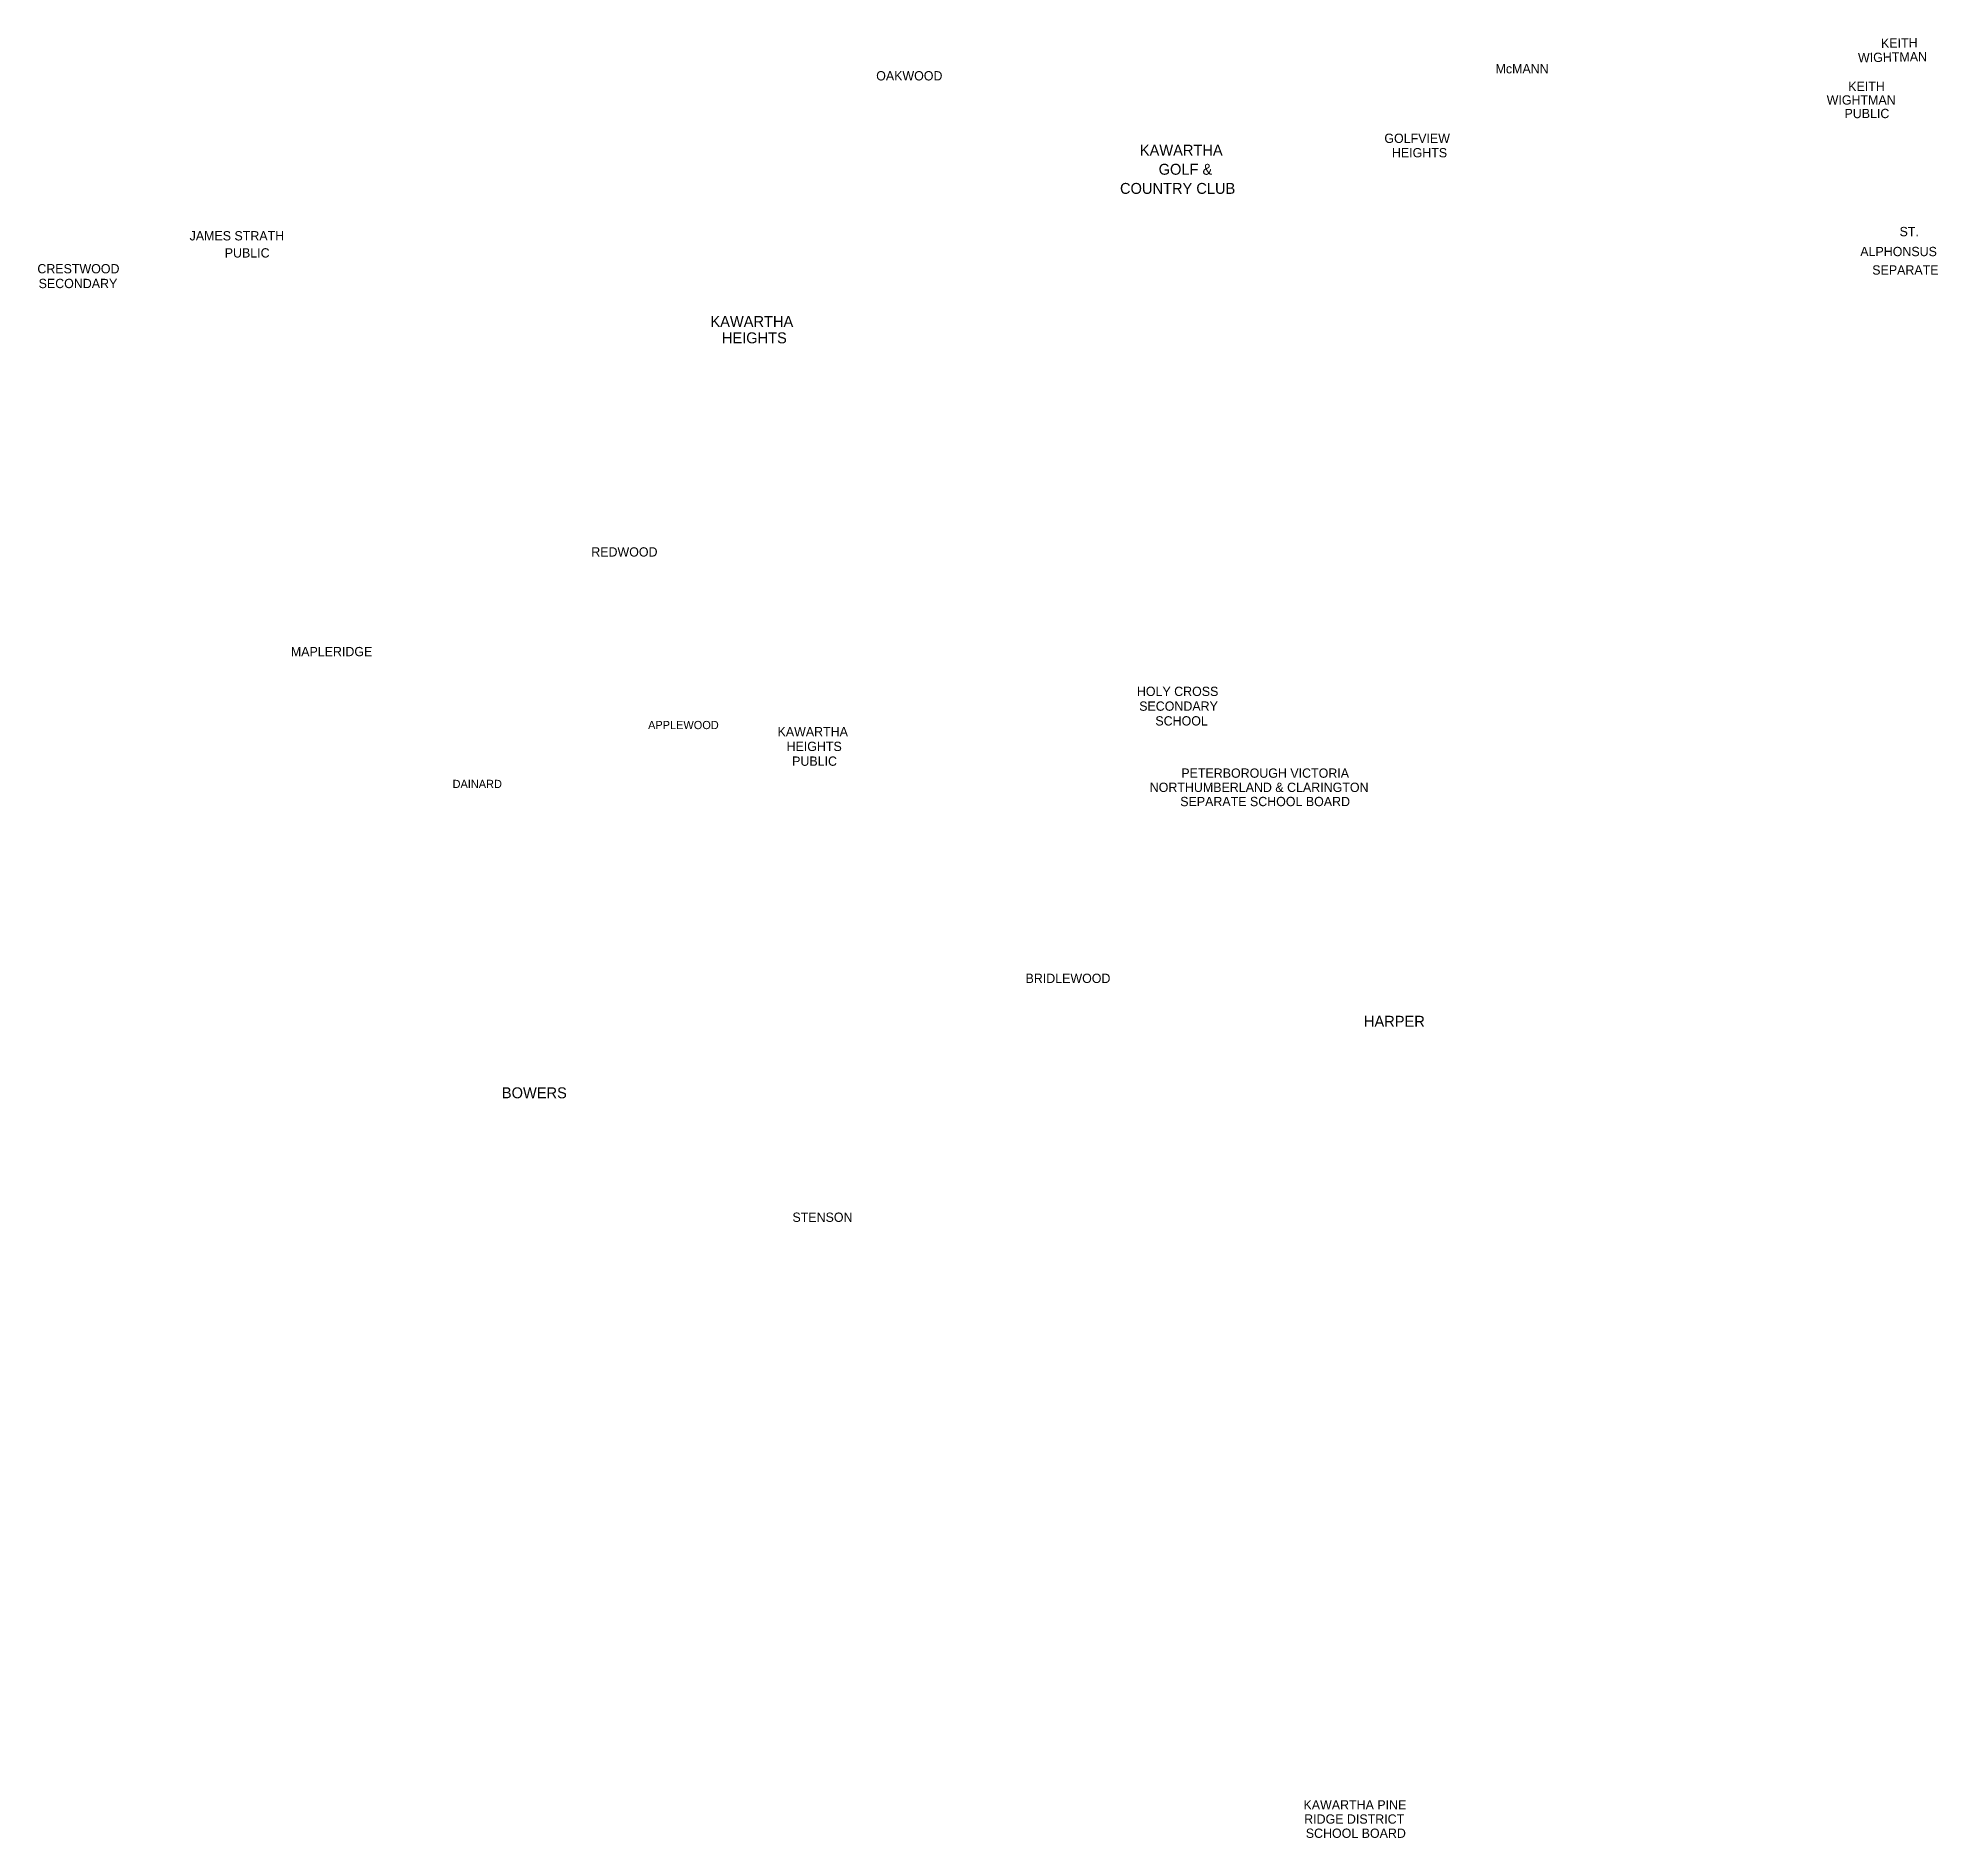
# Model space of a CAD drawing. Extents: x 708724 to 716140, y 4903858 to 4914447.
# Drawn here: x 708724 to 712202, y 4903858 to 4907152 of the extents above; entities that cross this region are included whole.
import ezdxf

# ---------------------------------------------------------------- set-up
doc = ezdxf.new("R2010")
doc.units = 0
for name, color, linetype in [('Hstext-public', 7, 'Continuous'), ('Hstext-Sep', 7, 'Continuous'), ('text - golf', 7, 'Continuous'), ('text - park', 7, 'Continuous'), ('text-Sch public', 7, 'Continuous'), ('text-Sch Sep', 7, 'Continuous')]:
    doc.layers.add(name, color=color, linetype=linetype)

msp = doc.modelspace()

# ---------------------------------------------------------------- texts
at = {"layer": 'Hstext-public'}
for s, p in [('CRESTWOOD', (708723.3, 4906721.6)), ('SECONDARY', (708725.6, 4906694.6))]:
    msp.add_text(s, height=17, dxfattribs=at).set_placement(p)
at = {"layer": 'Hstext-Sep'}
for s, p in [('HOLY CROSS', (710735.6, 4905948.1)), ('SECONDARY', (710739.8, 4905921.1)), ('SCHOOL', (710769.4, 4905894.1))]:
    msp.add_text(s, height=17, dxfattribs=at).set_placement(p)
at = {"layer": 'text - golf'}
for s, p in [('KAWARTHA', (710741, 4906937.1)), ('GOLF &', (710775.4, 4906902.1)), ('COUNTRY CLUB', (710704.7, 4906867.1))]:
    msp.add_text(s, height=20, dxfattribs=at).set_placement(p)
at = {"layer": 'text - park'}
for s, p in [('WIGHTMAN', (712055.5, 4907107.8)), ('KEITH', (712097.6, 4907134.2))]:
    msp.add_text(s, height=17, rotation=1, dxfattribs=at).set_placement(p)
for s, height, p in [('OAKWOOD', 17, (710258.5, 4907074.7)), ('McMANN', 17, (711392, 4907087.6)), ('GOLFVIEW', 17, (711188.5, 4906960.3)), ('HEIGHTS', 17, (711202.3, 4906933.9)), ('KAWARTHA', 20, (709955.1, 4906623.6)), ('HEIGHTS', 20, (709976, 4906593.6)), ('REDWOOD', 17, (709737, 4906203.3)), ('MAPLERIDGE', 17, (709187.2, 4906020.9)), ('APPLEWOOD', 15, (709841, 4905887.5)), ('DAINARD', 15, (709483.2, 4905779.7)), ('BRIDLEWOOD', 17, (710531.8, 4905422.9)), ('HARPER', 20, (711151.1, 4905342.8)), ('BOWERS', 20, (709573.4, 4905211.9)), ('STENSON', 17, (710105.2, 4904985.7))]:
    msp.add_text(s, height=height, dxfattribs=at).set_placement(p)
at = {"layer": 'text-Sch public'}
for s, p in [('KEITH', (712037.4, 4907055.2)), ('WIGHTMAN', (711998, 4907030.5)), ('PUBLIC', (712030.6, 4907005.7)), ('JAMES STRATH', (709001.9, 4906781.9)), ('PUBLIC', (709066.2, 4906750.6)), ('KAWARTHA', (710077.9, 4905874.4)), ('HEIGHTS', (710094.4, 4905847.4)), ('PUBLIC', (710104.6, 4905820.4)), ('KAWARTHA PINE', (711040.5, 4903910.3)), ('RIDGE DISTRICT', (711041.7, 4903884.3)), ('SCHOOL BOARD', (711044.7, 4903858.3))]:
    msp.add_text(s, height=17, dxfattribs=at).set_placement(p)
at = {"layer": 'text-Sch Sep'}
for s, p in [('ST.', (712131.4, 4906789.6)), ('ALPHONSUS', (712059.5, 4906753.1)), ('SEPARATE', (712081.4, 4906719.3)), ('PETERBOROUGH VICTORIA', (710816.9, 4905798.5)), ('NORTHUMBERLAND & CLARINGTON', (710759.1, 4905772.5)), ('SEPARATE SCHOOL BOARD', (710814.9, 4905746.5))]:
    msp.add_text(s, height=17, dxfattribs=at).set_placement(p)

doc.saveas('drawing.dxf')
